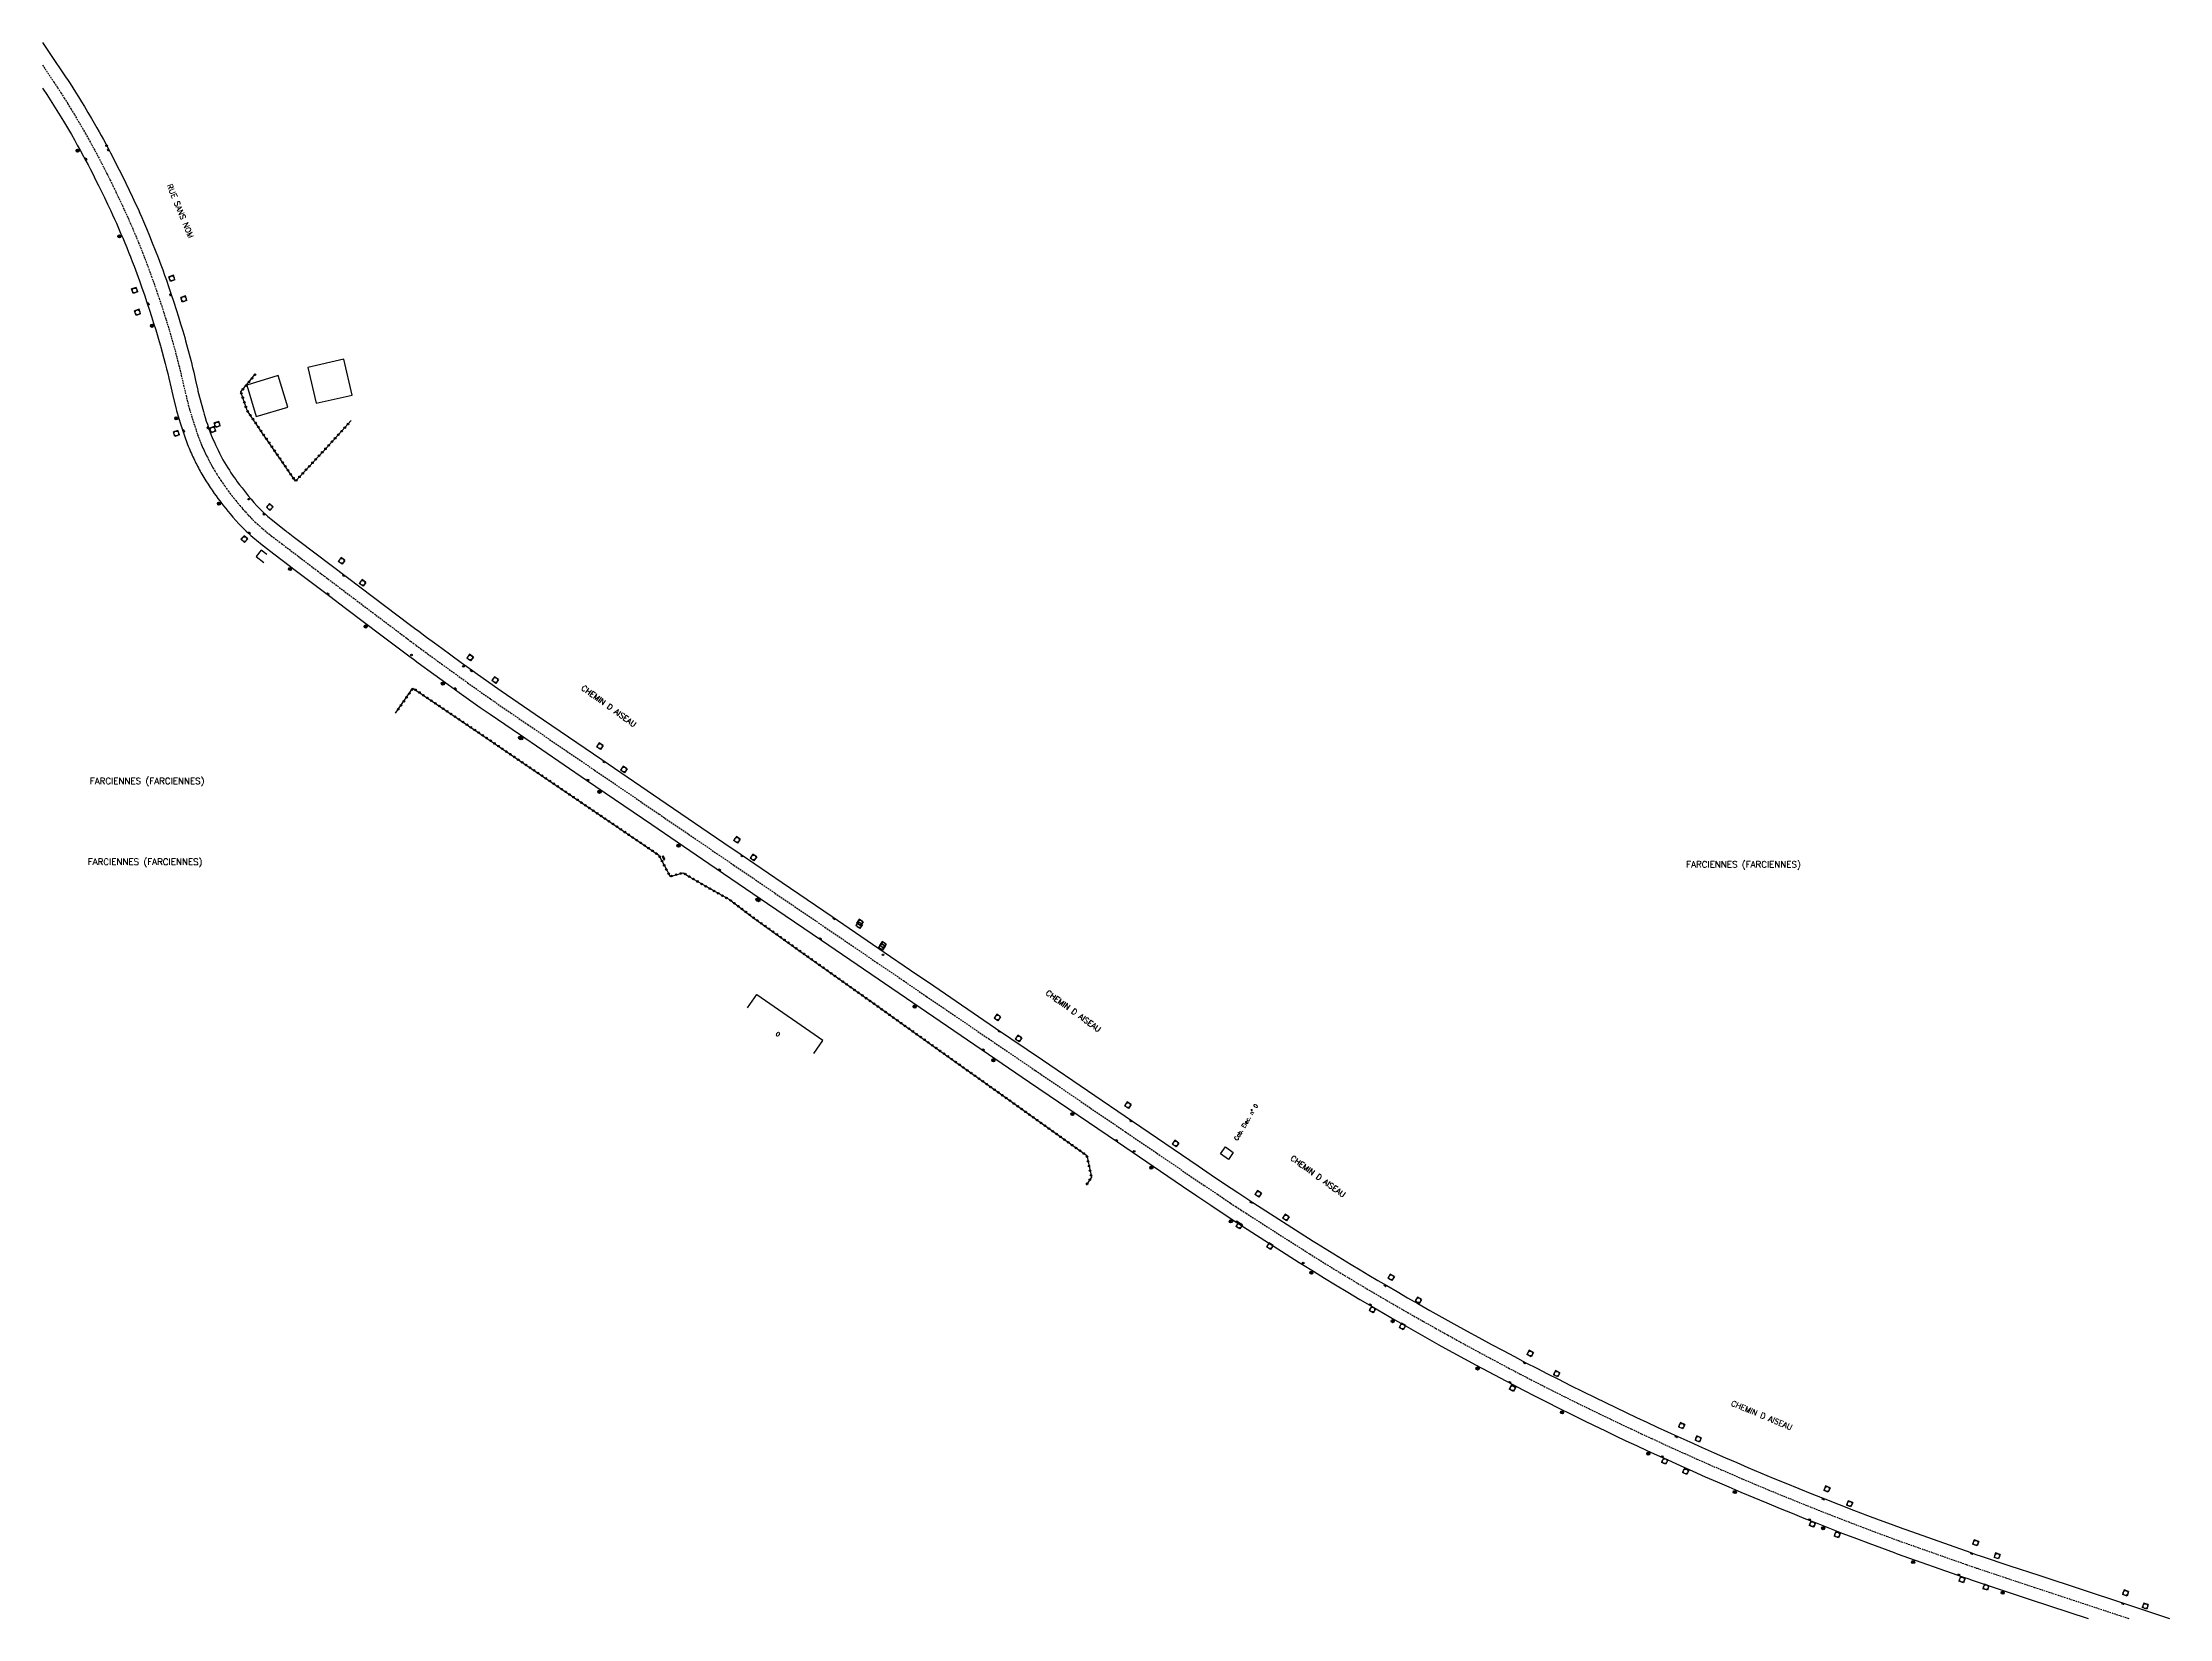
# Model space of a CAD drawing. Header units: millimetres. Extents: x 164000 to 164668, y 125000 to 125495.
import ezdxf
from ezdxf.enums import TextEntityAlignment as Align

# ---------------------------------------------------------------- set-up
doc = ezdxf.new("R2010")
doc.units = ezdxf.units.MM
doc.linetypes.add('DASHED', pattern=[0.75, 0.5, -0.25])
doc.layers.get('0').update_dxf_attribs({"linetype": 'CONTINUOUS'})
for name, color, linetype in [('W0001', 6, 'DASHED'), ('W0008', 7, 'CONTINUOUS'), ('W0014', 7, 'CONTINUOUS'), ('W0100', 7, 'CONTINUOUS'), ('W0322', 7, 'CONTINUOUS'), ('W0400', 7, 'CONTINUOUS'), ('W0420', 7, 'CONTINUOUS'), ('W0421', 7, 'CONTINUOUS'), ('W0431', 7, 'CONTINUOUS'), ('W0469', 7, 'CONTINUOUS'), ('W0601', 7, 'CONTINUOUS'), ('W0856', 7, 'CONTINUOUS'), ('W0980', 7, 'CONTINUOUS'), ('W0989', 7, 'CONTINUOUS'), ('W0991', 7, 'CONTINUOUS')]:
    doc.layers.add(name, color=color, linetype=linetype)
doc.styles.get("Standard").update_dxf_attribs({"font": 'romans.shx', "width": 0.85})

# ---------------------------------------------------------------- blocks, each defined once
blk = doc.blocks.new('T469')
at = {"color": 0, "linetype": 'Continuous', "flags": 128}
for points in [[(-0.35, 0.35), (0.35, -0.35)], [(-0.35, -0.35), (0.35, 0.35)]]:
    blk.add_lwpolyline(points, dxfattribs=at)
at = {"color": 0, "linetype": 'Continuous'}
blk.add_circle((0, 0), 0.5, dxfattribs=at)
blk = doc.blocks.new('T400')
for p, q in [((-0.15, 0.3), (0.15, 0.3)), ((-0.15, -0.25), (-0.15, 0.3)), ((-0.15, 0.15), (0.15, 0.15)), ((-0.15, 0), (0.15, 0)), ((0.15, 0.3), (0.15, -0.25)), ((-0.15, -0.15), (0.15, -0.15)), ((-0.15, -0.25), (-0.15, -0.3)), ((-0.15, -0.3), (0.15, -0.3)), ((0.15, -0.3), (0.15, -0.25))]:
    blk.add_line(p, q)
blk = doc.blocks.new('T420')
for p, q in [((0.75, 0.75), (-0.75, 0.75)), ((-0.75, 0.75), (-0.75, -0.75)), ((0.75, 0.75), (0.75, -0.75)), ((0.75, -0.75), (-0.75, -0.75))]:
    blk.add_line(p, q)
blk.add_ellipse((0, 0), major_axis=(-0.53, 0.53), ratio=1, start_param=3.926991, end_param=10.210176)
blk = doc.blocks.new('T856')
for p, q in [((-0.125, 0), (0.125, 0)), ((0, 0.125), (0, -0.125))]:
    blk.add_line(p, q)
blk.add_ellipse((0, 0), major_axis=(-0.177, 0.177), ratio=1, start_param=3.9269908, end_param=10.2101761)
blk = doc.blocks.new('t322o')
at = {"color": 0, "linetype": 'Continuous'}
for radius in [0.25, 0.15]:
    blk.add_circle((0, 0), radius, dxfattribs=at)

msp = doc.modelspace()

# ---------------------------------------------------------------- linework, layer by layer
at = {"layer": 'W0001'}
msp.add_lwpolyline([(164000, 125487.9), (164000.78, 125486.75), (164003.58, 125482.62), (164004.67, 125480.95), (164005.76, 125479.27), (164006.84, 125477.57), (164007.91, 125475.86), (164008.96, 125474.14), (164010.01, 125472.42), (164011.28, 125470.28), (164012.53, 125468.14), (164013.49, 125466.47), (164014.43, 125464.79), (164015.44, 125462.96), (164016.44, 125461.13), (164017.16, 125459.8), (164017.86, 125458.46), (164018.6, 125457.04), (164019.33, 125455.63), (164020.26, 125453.78), (164021.19, 125451.93), (164022.12, 125450.03), (164023.05, 125448.12), (164024.07, 125445.99), (164025.07, 125443.87), (164025.67, 125442.56), (164026.27, 125441.25), (164026.86, 125439.94), (164027.55, 125438.37), (164028.23, 125436.8), (164028.9, 125435.22), (164029.53, 125433.71), (164030.15, 125432.2), (164030.77, 125430.68), (164031.36, 125429.19), (164031.94, 125427.71), (164032.51, 125426.21), (164033.37, 125423.9), (164034.22, 125421.57), (164035.02, 125419.35), (164035.79, 125417.12), (164036.62, 125414.68), (164037.43, 125412.25), (164038.09, 125410.2), (164038.75, 125408.14), (164039.43, 125405.94), (164040.09, 125403.74), (164040.52, 125402.28), (164040.94, 125400.8), (164041.04, 125400.44), (164042.42, 125395.29), (164042.64, 125394.42), (164042.86, 125393.55), (164043.23, 125392.02), (164043.59, 125390.5), (164044.32, 125387.34), (164045.08, 125384.13), (164045.85, 125380.95), (164045.99, 125380.42), (164046.15, 125379.89), (164047.12, 125376.79), (164048.11, 125373.67), (164048.3, 125373.08), (164048.51, 125372.47), (164048.71, 125371.9), (164048.9, 125371.35), (164049.1, 125370.81), (164049.31, 125370.27), (164049.52, 125369.73), (164049.74, 125369.19), (164049.96, 125368.65), (164050.19, 125368.12), (164050.42, 125367.59), (164050.67, 125367.06), (164050.88, 125366.6), (164051.1, 125366.14), (164051.32, 125365.68), (164051.55, 125365.23), (164051.78, 125364.78), (164052.01, 125364.33), (164052.25, 125363.88), (164052.56, 125363.32), (164052.83, 125362.74), (164053.05, 125362.32), (164053.28, 125361.9), (164053.52, 125361.47), (164054.12, 125360.47), (164054.74, 125359.46), (164055.38, 125358.46), (164056.01, 125357.5), (164056.54, 125356.73), (164057.22, 125355.75), (164057.75, 125355), (164058.3, 125354.25), (164058.86, 125353.51), (164059.42, 125352.77), (164060.05, 125351.97), (164060.69, 125351.18), (164061.33, 125350.39), (164061.99, 125349.62), (164062.86, 125348.6), (164063.74, 125347.6), (164064.63, 125346.62), (164065.1, 125346.12), (164065.57, 125345.63), (164066.06, 125345.15), (164066.74, 125344.51), (164067.44, 125343.86), (164068.14, 125343.23), (164068.69, 125342.73), (164069.25, 125342.25), (164069.83, 125341.77), (164071.53, 125340.38), (164071.88, 125340.1), (164075.07, 125337.67), (164080.29, 125333.7), (164081.39, 125332.86), (164086.39, 125329.05), (164088.48, 125327.47), (164092.62, 125324.34), (164097.58, 125320.61), (164109.12, 125311.9), (164114.11, 125308.14), (164115.76, 125306.9), (164117.42, 125305.67), (164118.9, 125304.57), (164120.39, 125303.48), (164125.35, 125299.85), (164133.47, 125293.99), (164133.54, 125293.93), (164139.68, 125289.59), (164140.76, 125288.83), (164141.85, 125288.08), (164147.17, 125284.42), (164152.49, 125280.79), (164173.45, 125266.46), (164193.7, 125252.68), (164211.78, 125240.34), (164217.22, 125236.64), (164230.09, 125227.86), (164245.8, 125217.16), (164262.16, 125206.01), (164270.46, 125200.36), (164277.74, 125195.37), (164297.16, 125182.16), (164311.93, 125172.12), (164340.21, 125152.87), (164360.81, 125138.85), (164364.95, 125136.04), (164369.1, 125133.24), (164373.27, 125130.45), (164374.88, 125129.38), (164376.5, 125128.32), (164378.12, 125127.27), (164397.03, 125115.18), (164398.1, 125114.5), (164400.84, 125112.79), (164403.58, 125111.1), (164406.33, 125109.42), (164409.08, 125107.75), (164411.87, 125106.07), (164414.66, 125104.4), (164417.46, 125102.74), (164420.27, 125101.09), (164423.54, 125099.18), (164426.82, 125097.29), (164430.11, 125095.41), (164433.88, 125093.27), (164437.66, 125091.15), (164441.44, 125089.05), (164445.4, 125086.86), (164449.37, 125084.69), (164453.35, 125082.53), (164456.96, 125080.6), (164460.57, 125078.68), (164464.19, 125076.78), (164467.6, 125075.02), (164471.01, 125073.27), (164474.43, 125071.54), (164478.29, 125069.6), (164482.17, 125067.68), (164486.05, 125065.78), (164489.3, 125064.2), (164492.57, 125062.63), (164495.83, 125061.07), (164499.11, 125059.53), (164502.35, 125058.01), (164505.6, 125056.5), (164508.86, 125055), (164512.12, 125053.51), (164515.94, 125051.79), (164519.76, 125050.08), (164523.59, 125048.38), (164527.13, 125046.83), (164530.68, 125045.29), (164534.23, 125043.77), (164538.21, 125042.08), (164542.19, 125040.41), (164546.19, 125038.76), (164550.28, 125037.1), (164554.38, 125035.45), (164558.49, 125033.81), (164562.97, 125032.06), (164567.46, 125030.32), (164571.95, 125028.6), (164575.65, 125027.2), (164579.35, 125025.83), (164583.06, 125024.47), (164584.02, 125024.12), (164604.44, 125016.92), (164606.12, 125016.33), (164607.8, 125015.76), (164616.84, 125012.76), (164625.87, 125009.76), (164652.82, 125000.86), (164655.42, 125000)], dxfattribs=at)
at = {"layer": 'W0008'}
for points in [[(164000, 125495.05), (164000.4, 125494.49), (164000.83, 125493.85), (164001.26, 125493.22), (164001.69, 125492.58), (164002.11, 125491.93), (164007.46, 125484.02), (164007.82, 125483.49), (164008.67, 125482.16), (164009.52, 125480.83), (164010.36, 125479.5), (164011.3, 125477.98), (164012.24, 125476.45), (164013.17, 125474.92), (164014.27, 125473.08), (164015.37, 125471.23), (164016.23, 125469.75), (164017.09, 125468.26), (164017.78, 125467.04), (164018.47, 125465.81), (164019.14, 125464.57), (164019.88, 125463.21), (164020.61, 125461.84), (164021.34, 125460.46), (164022.37, 125458.47), (164023.39, 125456.46), (164024.78, 125453.67), (164026.17, 125450.88), (164027.23, 125448.68), (164028.29, 125446.48), (164029.15, 125444.64), (164030.01, 125442.79), (164030.6, 125441.47), (164031.19, 125440.14), (164031.76, 125438.8), (164032.68, 125436.59), (164033.58, 125434.37), (164034.48, 125432.15), (164035.39, 125429.85), (164036.28, 125427.54), (164037.16, 125425.22), (164037.76, 125423.62), (164038.35, 125422), (164038.92, 125420.39), (164039.69, 125418.14), (164040.45, 125415.89), (164041.22, 125413.53), (164041.98, 125411.16), (164042.68, 125408.94), (164043.37, 125406.72), (164044.05, 125404.5), (164044.36, 125403.44), (164044.66, 125402.39), (164044.96, 125401.34), (164045.26, 125400.22), (164046.77, 125394.51), (164047.05, 125393.42), (164047.15, 125392.99), (164047.48, 125391.54), (164048.08, 125388.88), (164048.68, 125386.22), (164048.76, 125385.9), (164048.84, 125385.58), (164050.56, 125379.11), (164050.79, 125378.28), (164051.11, 125377.22), (164051.44, 125376.16), (164051.79, 125375.12), (164052.19, 125373.99), (164052.6, 125372.87), (164053.03, 125371.75), (164053.34, 125371), (164053.65, 125370.24), (164053.98, 125369.5), (164054.35, 125368.67), (164054.74, 125367.84), (164055.13, 125367.02), (164055.63, 125366.01), (164056.15, 125365.01), (164056.69, 125364.02), (164057.18, 125363.16), (164057.68, 125362.31), (164058.19, 125361.47), (164058.69, 125360.69), (164059.2, 125359.92), (164059.72, 125359.15), (164060.2, 125358.45), (164060.69, 125357.77), (164061.19, 125357.09), (164061.93, 125356.11), (164062.68, 125355.14), (164063.66, 125353.91), (164064.65, 125352.69), (164065.53, 125351.63), (164066.42, 125350.59), (164067.32, 125349.56), (164067.83, 125349.01), (164068.34, 125348.47), (164068.87, 125347.94), (164069.49, 125347.34), (164070.13, 125346.75), (164070.72, 125346.22), (164071.32, 125345.71), (164071.78, 125345.34), (164076.45, 125341.62), (164076.78, 125341.36), (164077.12, 125341.1), (164078.77, 125339.86), (164080.42, 125338.62), (164095.78, 125326.98), (164115.56, 125312.07), (164116.88, 125311.08), (164118.21, 125310.1), (164120.65, 125308.28), (164123.1, 125306.48), (164125.41, 125304.78), (164128.28, 125302.67), (164131.49, 125300.35), (164135.8, 125297.26), (164135.87, 125297.21), (164141.99, 125292.87), (164143.06, 125292.12), (164144.13, 125291.38), (164149.44, 125287.74), (164154.75, 125284.1), (164175.71, 125269.78), (164195.96, 125256), (164214.04, 125243.66), (164219.48, 125239.96), (164232.35, 125231.18), (164248.06, 125220.48), (164264.42, 125209.33), (164272.73, 125203.68), (164280.01, 125198.69), (164299.41, 125185.48), (164314.19, 125175.44), (164342.47, 125156.19), (164363.07, 125142.17), (164367.2, 125139.37), (164371.35, 125136.57), (164375.5, 125133.79), (164377.09, 125132.73), (164378.68, 125131.69), (164380.29, 125130.65), (164399.18, 125118.57), (164400.24, 125117.9), (164402.96, 125116.21), (164405.69, 125114.52), (164408.42, 125112.85), (164411.16, 125111.19), (164413.94, 125109.51), (164416.72, 125107.85), (164419.5, 125106.2), (164422.3, 125104.56), (164425.56, 125102.66), (164428.82, 125100.77), (164432.1, 125098.9), (164435.85, 125096.77), (164439.62, 125094.66), (164443.39, 125092.56), (164447.34, 125090.38), (164451.29, 125088.22), (164455.26, 125086.07), (164458.85, 125084.14), (164462.45, 125082.24), (164466.05, 125080.34), (164469.44, 125078.59), (164472.83, 125076.85), (164476.23, 125075.12), (164480.08, 125073.2), (164483.94, 125071.29), (164487.81, 125069.39), (164491.05, 125067.82), (164494.3, 125066.25), (164497.56, 125064.7), (164500.82, 125063.16), (164504.05, 125061.65), (164507.29, 125060.14), (164510.53, 125058.65), (164513.78, 125057.17), (164517.58, 125055.45), (164521.39, 125053.74), (164525.21, 125052.05), (164528.74, 125050.51), (164532.27, 125048.98), (164535.8, 125047.46), (164539.77, 125045.78), (164543.74, 125044.12), (164547.71, 125042.48), (164551.79, 125040.82), (164555.88, 125039.17), (164559.97, 125037.55), (164564.43, 125035.8), (164568.9, 125034.07), (164573.38, 125032.35), (164577.05, 125030.96), (164580.74, 125029.6), (164584.42, 125028.25), (164585.37, 125027.91), (164605.77, 125020.71), (164607.42, 125020.13), (164609.08, 125019.57), (164618.1, 125016.57), (164627.13, 125013.58), (164654.08, 125004.67), (164668.22, 125000)], [(164000, 125480.75), (164000.22, 125480.41), (164001.31, 125478.76), (164002.38, 125477.1), (164003.44, 125475.43), (164004.49, 125473.75), (164005.53, 125472.05), (164006.56, 125470.35), (164007.82, 125468.24), (164009.05, 125466.13), (164010, 125464.49), (164010.92, 125462.84), (164011.92, 125461.03), (164012.91, 125459.22), (164013.61, 125457.91), (164014.31, 125456.6), (164015.03, 125455.2), (164015.75, 125453.8), (164016.67, 125451.97), (164017.59, 125450.14), (164018.52, 125448.26), (164019.43, 125446.37), (164020.44, 125444.27), (164021.43, 125442.17), (164022.02, 125440.88), (164022.61, 125439.6), (164023.19, 125438.31), (164023.87, 125436.76), (164024.54, 125435.21), (164025.2, 125433.66), (164025.82, 125432.17), (164026.44, 125430.68), (164027.04, 125429.19), (164027.62, 125427.73), (164028.19, 125426.26), (164028.75, 125424.79), (164029.61, 125422.5), (164030.44, 125420.21), (164031.23, 125418.02), (164031.99, 125415.81), (164032.81, 125413.41), (164033.61, 125410.99), (164034.27, 125408.97), (164034.91, 125406.94), (164035.59, 125404.77), (164036.24, 125402.59), (164036.67, 125401.16), (164037.07, 125399.73), (164037.16, 125399.4), (164038.53, 125394.26), (164038.75, 125393.43), (164038.96, 125392.59), (164039.33, 125391.09), (164039.68, 125389.58), (164040.41, 125386.43), (164041.18, 125383.19), (164041.96, 125379.96), (164042.12, 125379.34), (164042.3, 125378.72), (164043.29, 125375.58), (164044.29, 125372.44), (164044.49, 125371.8), (164044.71, 125371.16), (164044.92, 125370.57), (164045.13, 125369.99), (164045.34, 125369.4), (164045.56, 125368.82), (164045.79, 125368.24), (164046.02, 125367.66), (164046.26, 125367.09), (164046.51, 125366.52), (164046.76, 125365.95), (164047.02, 125365.38), (164047.25, 125364.89), (164047.48, 125364.39), (164047.72, 125363.9), (164047.96, 125363.42), (164048.21, 125362.93), (164048.46, 125362.45), (164048.72, 125361.97), (164048.98, 125361.49), (164049.23, 125360.97), (164049.49, 125360.45), (164049.77, 125359.94), (164050.06, 125359.44), (164050.69, 125358.38), (164051.34, 125357.33), (164052, 125356.29), (164052.67, 125355.26), (164053.24, 125354.45), (164053.93, 125353.44), (164054.5, 125352.65), (164055.07, 125351.86), (164055.66, 125351.08), (164056.25, 125350.31), (164056.9, 125349.47), (164057.57, 125348.65), (164058.24, 125347.83), (164058.93, 125347.01), (164059.83, 125345.96), (164060.75, 125344.93), (164061.67, 125343.9), (164062.19, 125343.34), (164062.73, 125342.8), (164063.27, 125342.26), (164063.99, 125341.58), (164064.72, 125340.9), (164065.46, 125340.23), (164066.05, 125339.71), (164066.65, 125339.19), (164067.26, 125338.68), (164069.02, 125337.24), (164069.42, 125336.92), (164072.64, 125334.48), (164077.86, 125330.5), (164078.95, 125329.67), (164083.96, 125325.85), (164086.05, 125324.27), (164090.21, 125321.14), (164095.16, 125317.41), (164106.7, 125308.7), (164111.7, 125304.93), (164113.36, 125303.69), (164115.03, 125302.44), (164116.52, 125301.34), (164118.02, 125300.24), (164122.98, 125296.61), (164124.01, 125295.86), (164124.12, 125295.78), (164127.46, 125293.36), (164130.87, 125290.91), (164130.94, 125290.86), (164137.53, 125286.21), (164139.06, 125285.14), (164140.6, 125284.07), (164145.2, 125280.92), (164149.8, 125277.77), (164170.92, 125263.37), (164170.88, 125263.37), (164170.9, 125263.36), (164191.43, 125249.39), (164209.36, 125237.17), (164227.78, 125224.59), (164244.72, 125213.04), (164275.75, 125191.91), (164294.94, 125178.83), (164310.12, 125168.51), (164337.73, 125149.72), (164358.16, 125135.82), (164362.61, 125132.8), (164367.06, 125129.8), (164371.53, 125126.8), (164372.97, 125125.84), (164374.41, 125124.89), (164375.87, 125123.96), (164394.82, 125111.84), (164395.82, 125111.22), (164399.28, 125109.07), (164402.75, 125106.94), (164406.24, 125104.82), (164410.06, 125102.52), (164413.9, 125100.24), (164417.74, 125097.97), (164421.29, 125095.89), (164424.85, 125093.83), (164428.41, 125091.78), (164432.07, 125089.7), (164435.74, 125087.63), (164439.42, 125085.58), (164443.06, 125083.57), (164446.71, 125081.57), (164450.37, 125079.59), (164454.15, 125077.56), (164457.94, 125075.55), (164461.74, 125073.55), (164465.32, 125071.69), (164468.9, 125069.85), (164472.49, 125068.03), (164476.38, 125066.07), (164480.29, 125064.13), (164484.2, 125062.21), (164487.51, 125060.6), (164490.82, 125059), (164494.15, 125057.42), (164497.47, 125055.85), (164500.75, 125054.31), (164504.04, 125052.79), (164507.32, 125051.28), (164510.62, 125049.78), (164514.53, 125048.02), (164518.45, 125046.27), (164522.37, 125044.54), (164526.09, 125042.92), (164529.81, 125041.31), (164533.54, 125039.72), (164537.64, 125037.98), (164541.75, 125036.27), (164545.87, 125034.57), (164549.63, 125033.03), (164553.39, 125031.52), (164557.17, 125030.02), (164561.4, 125028.36), (164565.64, 125026.72), (164569.88, 125025.09), (164573.81, 125023.61), (164577.74, 125022.15), (164581.68, 125020.71), (164582.71, 125020.34), (164603.51, 125012.99), (164604.87, 125012.52), (164606.23, 125012.06), (164615.35, 125009.02), (164624.49, 125006), (164642.65, 125000)]]:
    msp.add_lwpolyline(points, dxfattribs=at)
at = {"layer": 'W0014'}
msp.add_lwpolyline([(164070.45, 125334.23), (164068.67, 125335.59), (164067.13, 125333.62), (164069.57, 125331.76)], dxfattribs=at)
at = {"layer": 'W0100'}
msp.add_lwpolyline([(164242.29, 125177.46), (164245.13, 125181.57), (164224.44, 125195.86), (164224.26, 125195.99), (164221.42, 125191.87)], dxfattribs=at)
at = {"layer": 'W0322'}
for points in [[(164096.99, 125376.3), (164088.13, 125366.62), (164079.47, 125357.26), (164068.82, 125372.8), (164064.26, 125379.49), (164062.29, 125385.36), (164066.94, 125390.95)], [(164110.92, 125284.42), (164116.38, 125292.24), (164137.34, 125278.04), (164153.54, 125267.02), (164169.75, 125255.99), (164186.37, 125244.68), (164193.67, 125239.74), (164197.13, 125233.1), (164201.29, 125234.22), (164203.29, 125233), (164207.62, 125230.42), (164215.79, 125225.82), (164223.51, 125220.03), (164238.25, 125209.46), (164261.44, 125192.92), (164279.75, 125179.89), (164300.18, 125165.31), (164328.06, 125145.41), (164329.53, 125138.6), (164327.83, 125136.08)]]:
    msp.add_lwpolyline(points, dxfattribs=at)
at = {"layer": 'W0421'}
msp.add_lwpolyline([(164195.04, 125239.47), (164194.71, 125239.31), (164195.18, 125238.34), (164195.52, 125238.5)], close=True, dxfattribs=at)
at = {"layer": 'W0431'}
msp.add_lwpolyline([(164372.57, 125144.19), (164370.06, 125145.91), (164371.6, 125148.13), (164374.1, 125146.42), (164372.57, 125144.19)], dxfattribs=at)
at = {"layer": 'W0601'}
for points in [[(164097.26, 125384.29), (164094.66, 125395.54), (164083.38, 125392.99), (164085.97, 125381.73)], [(164067.13, 125377.53), (164077.02, 125380.52), (164074.04, 125390.42), (164064.14, 125387.44)]]:
    msp.add_lwpolyline(points, close=True, dxfattribs=at)

# ---------------------------------------------------------------- block references
at = {"layer": 'W0322'}
for p, rotation in [((164066.77, 125390.74), 50.200077760857), ((164062.45, 125384.89), 108.4921870864116), ((164062.93, 125386.13), 50.200077760857), ((164063.89, 125387.28), 50.200077760857), ((164064.85, 125388.44), 50.200077760857), ((164065.81, 125389.59), 50.200077760857), ((164062.92, 125383.47), 108.4921870864116), ((164063.4, 125382.04), 108.4921870864116), ((164063.88, 125380.62), 108.4921870864116), ((164064.43, 125379.24), 124.2925693488413), ((164065.27, 125378), 124.2925693488413), ((164066.12, 125376.76), 124.2925693488413), ((164066.96, 125375.52), 124.2925693488413), ((164067.81, 125374.28), 124.2925693488413), ((164068.65, 125373.04), 124.2925693488413), ((164069.5, 125371.8), 124.4330585141959), ((164070.35, 125370.57), 124.4330585141959), ((164091.92, 125370.76), 227.5295928492491), ((164092.94, 125371.87), 227.5295928492491), ((164093.95, 125372.98), 227.5295928492491), ((164094.96, 125374.08), 227.5295928492491), ((164095.97, 125375.19), 227.5295928492491), ((164071.2, 125369.33), 124.4330585141959), ((164072.04, 125368.09), 124.4330585141959), ((164072.89, 125366.85), 124.4330585141959), ((164073.74, 125365.62), 124.4330585141959), ((164074.59, 125364.38), 124.4330585141959), ((164085.83, 125364.14), 227.2124059866065), ((164086.85, 125365.24), 227.2124059866065), ((164087.87, 125366.34), 227.2124059866065), ((164088.89, 125367.44), 227.5295928492491), ((164089.9, 125368.55), 227.5295928492491), ((164090.91, 125369.66), 227.5295928492491), ((164075.44, 125363.14), 124.4330585141959), ((164076.28, 125361.91), 124.4330585141959), ((164077.13, 125360.67), 124.4330585141959), ((164077.98, 125359.43), 124.4330585141959), ((164078.83, 125358.19), 124.4330585141959), ((164079.72, 125357.53), 227.2124059866065), ((164080.74, 125358.63), 227.2124059866065), ((164081.76, 125359.73), 227.2124059866065), ((164082.78, 125360.84), 227.2124059866065), ((164083.8, 125361.94), 227.2124059866065), ((164084.81, 125363.04), 227.2124059866065), ((164115.22, 125290.57), 55.09498174218077), ((164116.07, 125291.8), 55.09498174218077), ((164117.18, 125291.71), 325.8715131111836), ((164118.42, 125290.87), 325.8715131111836), ((164111.78, 125285.65), 55.09498174218077), ((164112.64, 125286.88), 55.09498174218077), ((164113.5, 125288.11), 55.09498174218077), ((164114.36, 125289.34), 55.09498174218077), ((164119.66, 125290.02), 325.8715131111836), ((164120.9, 125289.18), 325.8715131111836), ((164122.14, 125288.34), 325.8715131111836), ((164123.39, 125287.5), 325.8715131111836), ((164124.63, 125286.66), 325.8715131111836), ((164125.87, 125285.82), 325.8715131111836), ((164127.11, 125284.97), 325.8715131111836), ((164128.35, 125284.13), 325.8715131111836), ((164129.59, 125283.29), 325.8715131111836), ((164130.84, 125282.45), 325.8715131111836), ((164132.08, 125281.61), 325.8715131111836), ((164133.32, 125280.77), 325.8715131111836), ((164134.56, 125279.93), 325.8715131111836), ((164135.8, 125279.08), 325.8715131111836), ((164137.04, 125278.24), 325.8715131111836), ((164138.28, 125277.4), 325.7551753749967), ((164139.52, 125276.55), 325.7551753749967), ((164140.76, 125275.71), 325.7551753749967), ((164142, 125274.87), 325.7551753749967), ((164143.24, 125274.02), 325.7551753749967), ((164144.48, 125273.18), 325.7551753749967), ((164145.72, 125272.33), 325.7551753749967), ((164146.96, 125271.49), 325.7551753749967), ((164148.2, 125270.65), 325.7551753749967), ((164149.44, 125269.8), 325.7551753749967), ((164150.68, 125268.96), 325.7551753749967), ((164151.92, 125268.11), 325.7551753749967), ((164153.16, 125267.27), 325.7551753749967), ((164154.4, 125266.43), 325.7943896904035), ((164155.64, 125265.58), 325.7943896904035), ((164156.89, 125264.74), 325.7943896904035), ((164158.13, 125263.9), 325.7943896904035), ((164159.37, 125263.05), 325.7943896904035), ((164160.61, 125262.21), 325.7943896904035), ((164161.85, 125261.37), 325.7943896904035), ((164163.09, 125260.52), 325.7943896904035), ((164164.33, 125259.68), 325.7943896904035), ((164165.57, 125258.84), 325.7943896904035), ((164166.81, 125257.99), 325.7943896904035), ((164168.05, 125257.15), 325.7943896904035), ((164169.29, 125256.31), 325.7943896904035), ((164170.53, 125255.46), 325.7545839516774), ((164171.77, 125254.62), 325.7545839516774), ((164173.01, 125253.78), 325.7545839516774), ((164174.25, 125252.93), 325.7545839516774), ((164175.49, 125252.09), 325.7545839516774), ((164176.73, 125251.24), 325.7545839516774), ((164177.97, 125250.4), 325.7545839516774), ((164179.21, 125249.55), 325.7545839516774), ((164180.45, 125248.71), 325.7545839516774), ((164181.69, 125247.87), 325.7545839516774), ((164182.93, 125247.02), 325.7545839516774), ((164184.17, 125246.18), 325.7545839516774), ((164185.41, 125245.33), 325.7545839516774), ((164186.65, 125244.49), 325.9179959719226), ((164187.89, 125243.65), 325.9179959719226), ((164189.14, 125242.81), 325.9179959719226), ((164190.38, 125241.97), 325.9179959719226), ((164191.62, 125241.13), 325.9179959719226), ((164192.86, 125240.29), 325.9179959719226), ((164193.91, 125239.27), 297.5291569070053), ((164194.6, 125237.94), 297.5291569070053), ((164195.3, 125236.61), 297.5291569070053), ((164195.99, 125235.28), 297.5291569070053), ((164196.68, 125233.95), 297.5291569070053), ((164197.65, 125233.24), 15.04427879796721), ((164199.1, 125233.63), 15.04427879796721), ((164200.55, 125234.02), 15.04427879796721), ((164201.91, 125233.84), 328.4902978300225), ((164203.19, 125233.06), 328.4902978300225), ((164204.48, 125232.29), 329.164875404745), ((164205.77, 125231.52), 329.164875404745), ((164207.05, 125230.75), 329.164875404745), ((164208.35, 125230), 330.6605965150238), ((164209.66, 125229.27), 330.6605965150238), ((164210.97, 125228.53), 330.6605965150238), ((164212.28, 125227.8), 330.6605965150238), ((164213.58, 125227.06), 330.6605965150238), ((164214.89, 125226.33), 330.6605965150238), ((164216.17, 125225.54), 323.1353975518483), ((164217.37, 125224.64), 323.1353975518483), ((164218.57, 125223.74), 323.1353975518483), ((164219.77, 125222.84), 323.1353975518483), ((164220.97, 125221.94), 323.1353975518483), ((164222.17, 125221.04), 323.1353975518483), ((164223.37, 125220.14), 323.1353975518483), ((164224.58, 125219.26), 324.3468194200902), ((164225.8, 125218.39), 324.3468194200902), ((164227.02, 125217.51), 324.3468194200902), ((164228.24, 125216.64), 324.3468194200902), ((164229.46, 125215.76), 324.3468194200902), ((164230.68, 125214.89), 324.3468194200902), ((164231.9, 125214.02), 324.3468194200902), ((164233.11, 125213.14), 324.3468194200902), ((164234.33, 125212.27), 324.3468194200902), ((164235.55, 125211.39), 324.3468194200902), ((164236.77, 125210.52), 324.3468194200902), ((164237.99, 125209.64), 324.3468194200902), ((164239.21, 125208.77), 324.5080197947233), ((164240.43, 125207.9), 324.5080197947233), ((164241.65, 125207.03), 324.5080197947233), ((164242.87, 125206.16), 324.5080197947233), ((164244.1, 125205.29), 324.5080197947233), ((164245.32, 125204.42), 324.5080197947233), ((164246.54, 125203.55), 324.5080197947233), ((164247.76, 125202.68), 324.5080197947233), ((164248.98, 125201.81), 324.5080197947233), ((164250.2, 125200.93), 324.5080197947233), ((164251.42, 125200.06), 324.5080197947233), ((164252.64, 125199.19), 324.5080197947233), ((164253.87, 125198.32), 324.5080197947233), ((164255.09, 125197.45), 324.5080197947233), ((164256.31, 125196.58), 324.5080197947233), ((164257.53, 125195.71), 324.5080197947233), ((164258.75, 125194.84), 324.5080197947233), ((164259.97, 125193.97), 324.5080197947233), ((164261.19, 125193.1), 324.5080197947233), ((164262.42, 125192.23), 324.5472318368818), ((164263.64, 125191.36), 324.5472318368818), ((164264.86, 125190.49), 324.5472318368818), ((164266.08, 125189.62), 324.5472318368818), ((164267.3, 125188.75), 324.5472318368818), ((164268.52, 125187.88), 324.5472318368818), ((164269.75, 125187.01), 324.5472318368818), ((164270.97, 125186.14), 324.5472318368818), ((164272.19, 125185.27), 324.5472318368818), ((164273.41, 125184.4), 324.5472318368818), ((164274.63, 125183.53), 324.5472318368818), ((164275.86, 125182.66), 324.5472318368818), ((164277.08, 125181.79), 324.5472318368818), ((164278.3, 125180.92), 324.5472318368818), ((164279.52, 125180.05), 324.5472318368818), ((164280.74, 125179.17), 324.5104116522213), ((164281.96, 125178.3), 324.5104116522213), ((164283.19, 125177.43), 324.5104116522213), ((164284.41, 125176.56), 324.5104116522213), ((164285.63, 125175.69), 324.5104116522213), ((164286.85, 125174.82), 324.5104116522213), ((164288.07, 125173.95), 324.5104116522213), ((164289.29, 125173.08), 324.5104116522213), ((164290.51, 125172.21), 324.5104116522213), ((164291.74, 125171.34), 324.5104116522213), ((164292.96, 125170.47), 324.5104116522213), ((164294.18, 125169.6), 324.5104116522213), ((164295.4, 125168.72), 324.5104116522213), ((164296.62, 125167.85), 324.5104116522213), ((164297.84, 125166.98), 324.5104116522213), ((164299.06, 125166.11), 324.5104116522213), ((164300.28, 125165.24), 324.4762035598039), ((164301.51, 125164.37), 324.4762035598039), ((164302.73, 125163.5), 324.4762035598039), ((164303.95, 125162.63), 324.4762035598039), ((164305.17, 125161.76), 324.4762035598039), ((164306.39, 125160.88), 324.4762035598039), ((164307.61, 125160.01), 324.4762035598039), ((164308.83, 125159.14), 324.4762035598039), ((164310.05, 125158.27), 324.4762035598039), ((164311.27, 125157.4), 324.4762035598039), ((164312.49, 125156.53), 324.4762035598039), ((164313.71, 125155.65), 324.4762035598039), ((164314.93, 125154.78), 324.4762035598039), ((164316.16, 125153.91), 324.4762035598039), ((164317.38, 125153.04), 324.4762035598039), ((164318.6, 125152.17), 324.4762035598039), ((164319.82, 125151.3), 324.4762035598039), ((164321.04, 125150.43), 324.4762035598039), ((164322.26, 125149.55), 324.4762035598039), ((164323.48, 125148.68), 324.4762035598039), ((164324.7, 125147.81), 324.4762035598039), ((164325.92, 125146.94), 324.4762035598039), ((164327.14, 125146.07), 324.4762035598039), ((164328.14, 125145.05), 282.176975966565), ((164328.46, 125143.58), 282.176975966565), ((164328.18, 125136.61), 235.9434311914314), ((164328.77, 125142.12), 282.176975966565), ((164329.02, 125137.85), 235.9434311914314), ((164329.09, 125140.65), 282.176975966565), ((164329.4, 125139.18), 282.176975966565)]:
    msp.add_blockref('t322o', p, dxfattribs=dict(at, rotation=rotation))
at = {"layer": 'W0400'}
for p, rotation in [((164013.64, 125458.4), 208.2488612572694), ((164020.64, 125461.27), 207.7391332377889), ((164033.26, 125412.9), 198.3999237367529), ((164040.21, 125415.74), 198.1711995816255), ((164044.34, 125373.02), 197.583317936351), ((164051.95, 125373.96), 199.3904578684151), ((164069.56, 125346.94), 227.1464780682439), ((164065, 125340.99), 227.7797144867046), ((164094.6, 125327.57), 233.0018885330174), ((164089.68, 125321.87), 233.0018885330174), ((164134.73, 125297.7), 234.2871008449373), ((164129.73, 125292.03), 234.2871008449373), ((164176.36, 125269.06), 235.7494252123657), ((164171.35, 125263.38), 270), ((164219.68, 125239.51), 235.7044397830603), ((164212.7, 125235.2), 235.6785827513365), ((164248.64, 125219.79), 55.71693563280812), ((164244.43, 125213.5), 55.75365147794324), ((164300.58, 125184.42), 235.7775878533218), ((164295.64, 125178.66), 55.77758785287428), ((164337.46, 125150.17), 55.75597646955924), ((164341.89, 125156.3), 235.7559764708022), ((164379.77, 125130.67), 57.18716092287524), ((164375.34, 125124.58), 57.20010047544169), ((164421.83, 125104.54), 59.54816314634355), ((164417.17, 125098.59), 59.44480449666877), ((164465.62, 125080.25), 62.31637993308356), ((164461.01, 125074.21), 62.28628868722391), ((164513.31, 125057.07), 65.47985914066653), ((164508.91, 125050.84), 65.5507142914298), ((164559.46, 125037.49), 68.33203307434547), ((164555.17, 125031.09), 68.32364330408579), ((164606.1, 125020.34), 70.81397106994861), ((164602.07, 125013.74), 70.53522136814289), ((164653.58, 125004.59), 71.71634830192872)]:
    msp.add_blockref('T400', p, dxfattribs=dict(at, rotation=rotation))
at = {"layer": 'W0420'}
for p, rotation in [((164028.95, 125417.19), 289.1522336349548), ((164040.63, 125420.98), 289.1522336349548), ((164029.85, 125410.3), 288.3999237367529), ((164044.4, 125414.49), 288.0173549334671), ((164042.04, 125372.27), 287.583317936351), ((164053.45, 125373.44), 289.6029877185714), ((164054.88, 125375.08), 289.0510556567989), ((164071.39, 125349.14), 317.1464780682439), ((164063.4, 125339.08), 317.7797144867047), ((164093.96, 125332.22), 323.0018885330174), ((164100.55, 125325.29), 323.0317771980469), ((164134.3, 125301.84), 324.2871008449374), ((164142.22, 125294.8), 324.7921626820582), ((164175.06, 125274.02), 325.7111021947254), ((164182.59, 125266.7), 325.7494252123657), ((164218.17, 125244.59), 325.6785827513365), ((164223.32, 125239.06), 325.6785827513365), ((164256.55, 125217.83), 325.753651477448), ((164256.76, 125218.59), 325.753651477448), ((164263.68, 125211), 325.753651477448), ((164264.03, 125211.64), 325.753651477448), ((164299.97, 125188.82), 325.7173849296859), ((164306.58, 125182.17), 325.7775878533218), ((164340.97, 125161.25), 325.7559764708022), ((164355.92, 125149.16), 325.7813067498946), ((164381.93, 125133.4), 327.4217011243119), ((164375.93, 125123.39), 327.4217011243119), ((164390.63, 125125.97), 327.4217011243119), ((164385.55, 125116.92), 327.4217011243119), ((164423.68, 125107.17), 329.6776269138981), ((164417.77, 125097.02), 329.6776269138981), ((164432.24, 125099.95), 330.138481706809), ((164427.23, 125091.7), 330.138481706809), ((164467.37, 125083.23), 332.541679231651), ((164475.7, 125076.88), 333.0778131662681), ((164461.83, 125072.33), 332.541679231651), ((164514.92, 125060.54), 335.550714291765), ((164520.15, 125056.38), 335.9781521979632), ((164509.64, 125049.41), 335.550714291765), ((164516.2, 125046.2), 335.9781521979632), ((164560.61, 125040.66), 338.3236433050172), ((164567.73, 125036.03), 338.8301708387593), ((164556.01, 125029.64), 338.3236433050172), ((164556.02, 125029.63), 338.3236433050172), ((164563.81, 125026.32), 338.8301708387593), ((164563.82, 125026.31), 338.8301708387593), ((164607.33, 125023.75), 340.8035494862979), ((164614.07, 125019.63), 341.6097982976133), ((164603.04, 125012.18), 340.5352213683478), ((164610.55, 125009.8), 341.6097982976133), ((164654.42, 125008), 341.7243712185951), ((164660.62, 125003.88), 341.6800677951422)]:
    msp.add_blockref('T420', p, dxfattribs=dict(at, rotation=rotation))
at = {"layer": 'W0469'}
for p in [(164011.02, 125461.11), (164024.15, 125434.17), (164034.39, 125406.09), (164042.02, 125377.02), (164055.42, 125350.2), (164077.75, 125329.66), (164101.54, 125311.62), (164125.78, 125293.67), (164150.04, 125276.7), (164150.36, 125276.46), (164174.96, 125259.7), (164199.78, 125242.74), (164224.63, 125225.83), (164224.94, 125225.63), (164274.02, 125192.22), (164298.72, 125175.36), (164323.56, 125158.48), (164348.34, 125141.6), (164373.34, 125124.74), (164398.64, 125108.61), (164424.15, 125093.38), (164450.85, 125078.51), (164477.38, 125064.75), (164504.47, 125051.79), (164531.65, 125039.71), (164559.42, 125028.34), (164587.69, 125017.73), (164615.82, 125008.09)]:
    msp.add_blockref('T469', p, dxfattribs=at)
at = {"layer": 'W0856'}
for p in [(164020.11, 125462.63), (164064.76, 125351.62), (164115.92, 125302.68), (164132.24, 125299.12), (164264.02, 125208.48), (164342.96, 125146.76), (164396.07, 125111.64)]:
    msp.add_blockref('T856', p, dxfattribs=at)

# ---------------------------------------------------------------- texts
at = {"layer": 'W0980'}
for p in [(164032.86, 125262.95), (164032.22, 125237.55), (164534.4, 125236.73)]:
    msp.add_text('FARCIENNES (FARCIENNES)', height=2, dxfattribs=at).set_placement(p, align=Align.MIDDLE)
at = {"layer": 'W0989'}
for s, rotation, p in [('RUE SANS NOM', 292.35144, (164039.84, 125450.53)), ('CHEMIN D AISEAU', 324.17616, (164169.58, 125292.61)), ('CHEMIN D AISEAU', 324.17616, (164315.51, 125196.83)), ('CHEMIN D AISEAU', 324.17616, (164392.38, 125144.91)), ('CHEMIN D AISEAU', 337.5, (164530.63, 125067.75))]:
    msp.add_text(s, height=1.75, rotation=rotation, dxfattribs=at).set_placement(p, align=Align.MIDDLE_LEFT)
at = {"layer": 'W0991'}
for s, rotation, p in [('O', 327.26615, (164230.71, 125183.02)), ('Cab. Elec. n° 0', 59.24617, (164378.65, 125155.56))]:
    msp.add_text(s, height=1.25, rotation=rotation, dxfattribs=at).set_placement(p, align=Align.CENTER)

doc.saveas('drawing.dxf')
